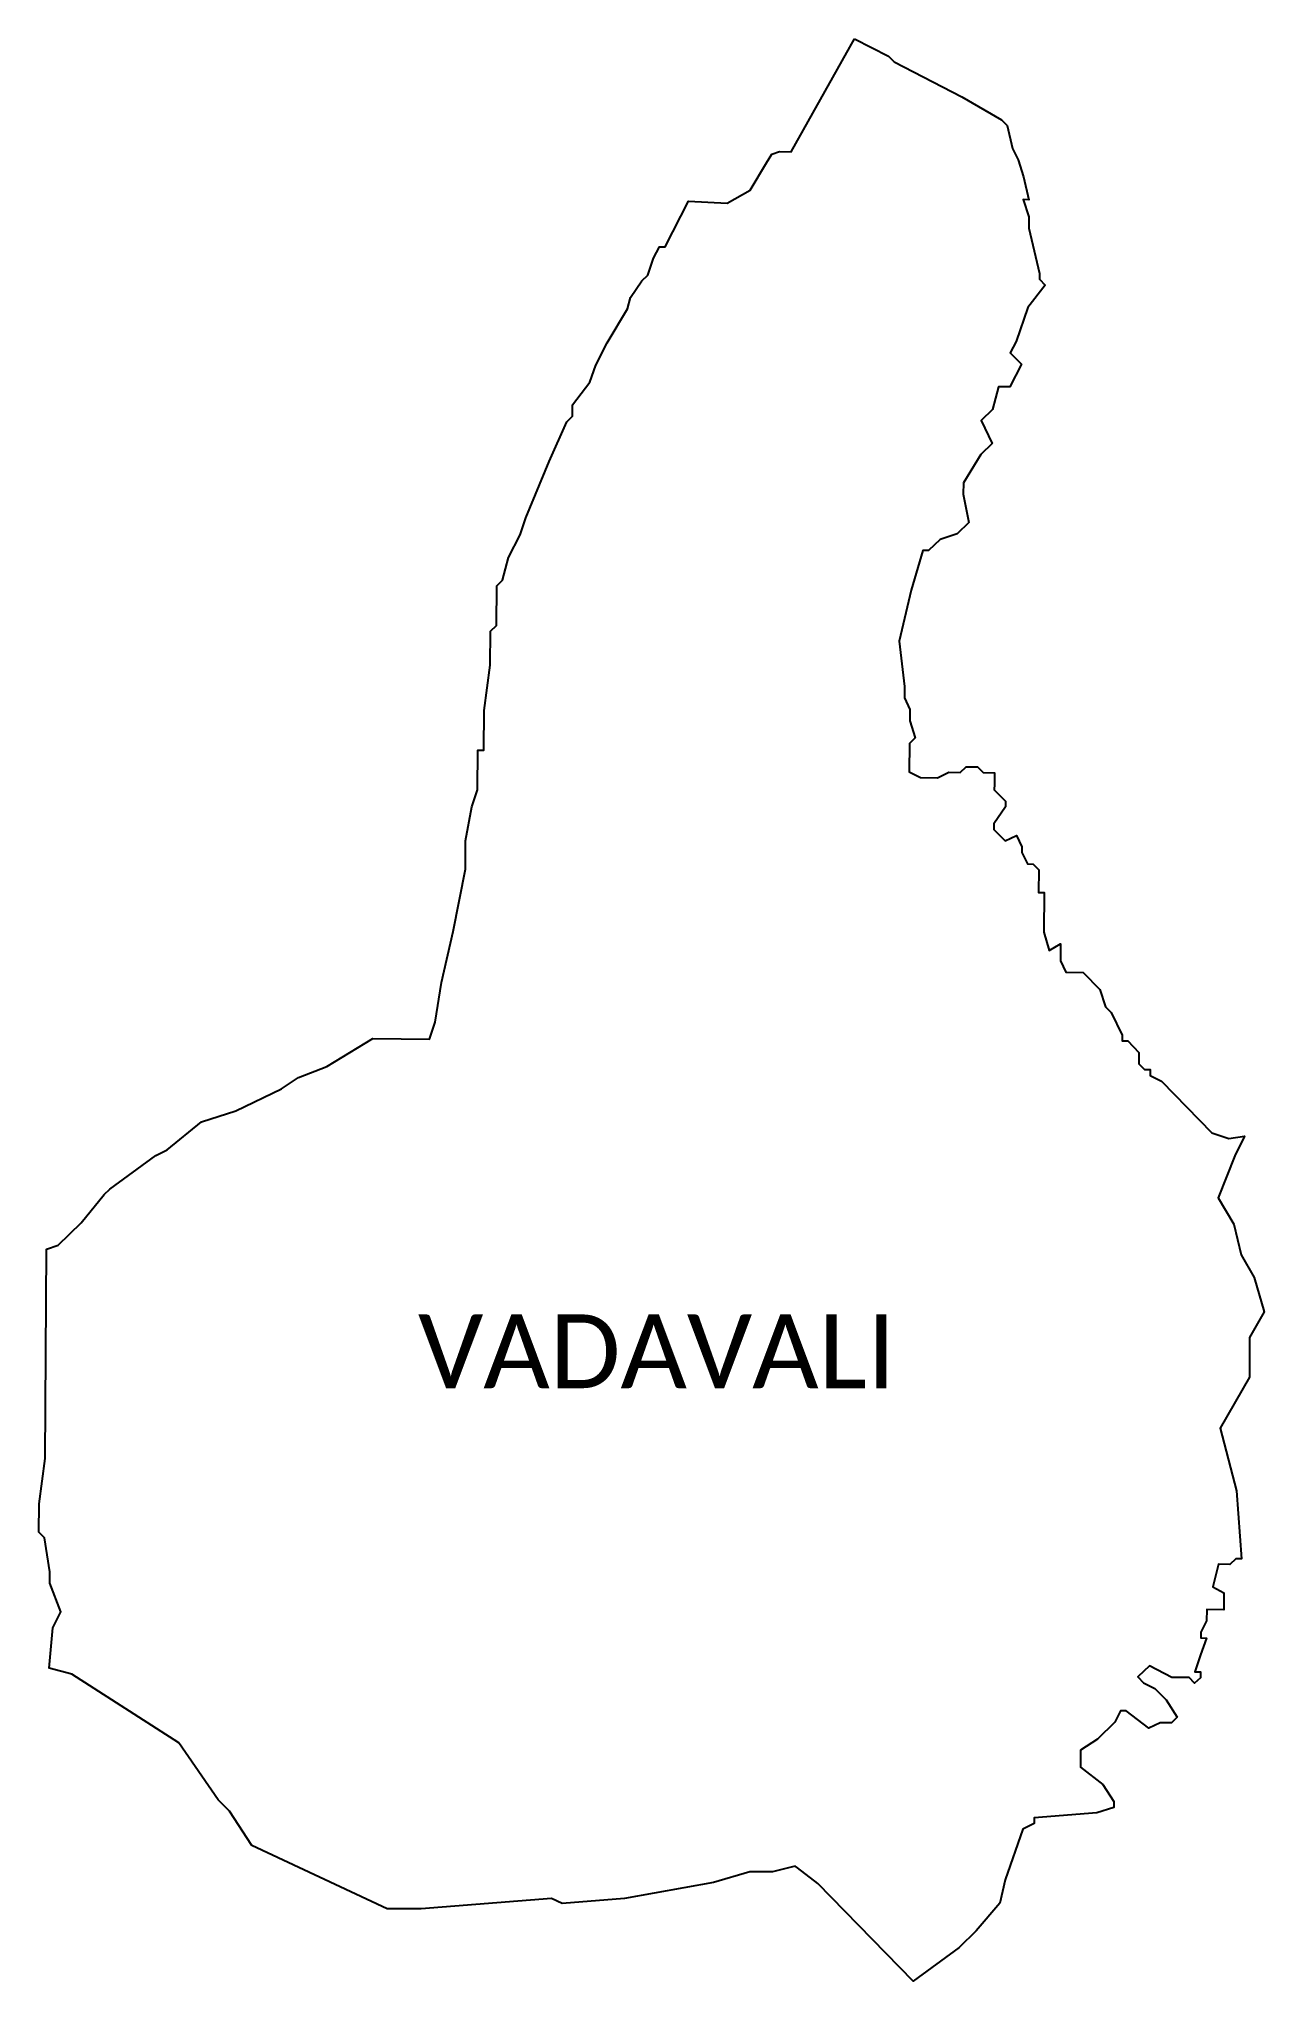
# Model space of a CAD drawing. Header units: metres. Extents: x 283995 to 289474, y 2011763 to 2016087.
# Drawn here: x 286981 to 289474, y 2012135 to 2016087 of the extents above; entities that cross this region are included whole.
import ezdxf

# ---------------------------------------------------------------- set-up
doc = ezdxf.new("R2010")
doc.units = ezdxf.units.M
doc.header["$MEASUREMENT"] = 0
doc.layers.add('VILLAGE NAME', color=250, linetype='Continuous')
doc.styles.get("Standard").update_dxf_attribs({"font": 'simplex.shx'})

msp = doc.modelspace()

# ---------------------------------------------------------------- texts
at = {"layer": 'VILLAGE NAME', "insert": (287752.4, 2013491.4), "char_height": 150, "attachment_point": 1}
msp.add_mtext_dynamic_manual_height_columns('{\\fCalibri|b0|i0|c0|p34;VADAVALI}', width=1877.914, gutter_width=1, heights=[0], dxfattribs=at)

# ---------------------------------------------------------------- linework, layer by layer
at = {"color": 6, "flags": 128}
msp.add_lwpolyline([(288640.7, 2016086.7), (288709.6, 2016051.3), (288721.1, 2016039.7), (288858.9, 2015968.9), (288939.3, 2015921.8), (288950.7, 2015910.2), (288961.7, 2015863.8), (288973.1, 2015840.6), (288984.2, 2015805.8), (288995.3, 2015759.5), (288983.7, 2015759.6), (288994.9, 2015724.9), (288994.9, 2015701.7), (289016.6, 2015609.1), (289016.6, 2015597.6), (289028, 2015585.9), (288992.9, 2015540), (288969.1, 2015471), (288957.3, 2015448), (288980.1, 2015424.7), (288956.5, 2015378.7), (288933.4, 2015379), (288921.4, 2015332.9), (288898, 2015310.1), (288920.6, 2015263.6), (288897.3, 2015240.8), (288862, 2015183.4), (288861.7, 2015160.3), (288872.7, 2015102.4), (288849.3, 2015079.5), (288814.6, 2015068.4), (288791.2, 2015045.5), (288779.7, 2015045.6), (288755.7, 2014965.1), (288731.5, 2014861.3), (288742, 2014768.8), (288741.8, 2014745.7), (288753.1, 2014722.5), (288752.8, 2014699.4), (288764, 2014664.6), (288752.3, 2014653.2), (288751.7, 2014595.5), (288774.7, 2014583.7), (288809.3, 2014583.3), (288832.6, 2014594.6), (288855.7, 2014594.3), (288867.3, 2014605.7), (288890.4, 2014605.5), (288901.9, 2014593.8), (288925, 2014593.6), (288925, 2014570.5), (288924.6, 2014558.9), (288947.4, 2014535.6), (288947.3, 2014524), (288923.9, 2014489.6), (288923.7, 2014478.1), (288946.6, 2014454.8), (288969.8, 2014466), (288981.1, 2014442.8), (288981, 2014431.3), (288992.3, 2014408), (289003.8, 2014407.9), (289015.2, 2014396.3), (289014.7, 2014350), (289026.3, 2014349.9), (289025.4, 2014269.1), (289036.7, 2014231.9), (289059.8, 2014245.6), (289059.5, 2014211), (289070.7, 2014187.7), (289105.4, 2014187.3), (289139.7, 2014152.3), (289150.9, 2014117.6), (289162.3, 2014105.9), (289184.9, 2014059.4), (289184.8, 2014047.9), (289196.3, 2014047.8), (289219.2, 2014024.4), (289219.2, 2014001.3), (289230.3, 2013989.6), (289241.9, 2013989.5), (289241.8, 2013977.9), (289264.7, 2013966.2), (289367.6, 2013861.1), (289402.1, 2013849.2), (289434, 2013854.1), (289414, 2013814.3), (289380.5, 2013728.8), (289412.5, 2013675.2), (289427.4, 2013612.8), (289453.7, 2013566.6), (289473.9, 2013497), (289443.9, 2013444.4), (289443.9, 2013363.6), (289384.2, 2013260.3), (289417.5, 2013132.8), (289427.5, 2012994.1), (289416, 2012994.2), (289404.3, 2012982.8), (289381.2, 2012983.1), (289369.2, 2012937), (289392.1, 2012925.2), (289391.8, 2012890.5), (289357.1, 2012890.9), (289356.9, 2012867.8), (289345.1, 2012844.8), (289344.9, 2012833.3), (289356.5, 2012833.1), (289344.6, 2012798.6), (289332.6, 2012764.1), (289344.1, 2012764), (289344.1, 2012752.4), (289332.4, 2012741), (289321, 2012752.7), (289286.3, 2012753), (289240.4, 2012776.6), (289217, 2012753.8), (289228.5, 2012742.1), (289251.4, 2012730.3), (289274.3, 2012707), (289297, 2012672.1), (289285.3, 2012660.6), (289262.2, 2012660.6), (289239, 2012649.6), (289193.2, 2012684.7), (289181.6, 2012684.9), (289169.8, 2012661.9), (289134.8, 2012627.6), (289099.9, 2012604.9), (289099.9, 2012570.3), (289145.4, 2012535.1), (289168.1, 2012500.2), (289168, 2012488.6), (289133.2, 2012477.5), (289006, 2012467.3), (289005.9, 2012455.7), (288982.7, 2012444.5), (288946.9, 2012340.9), (288936.1, 2012293.7), (288888, 2012237.5), (288853, 2012203.3), (288759.9, 2012135), (288565.6, 2012333.4), (288524.2, 2012365.2), (288519.8, 2012368.6), (288473.5, 2012357.5), (288427.3, 2012357.5), (288353.2, 2012335.7), (288172.5, 2012303), (288045.4, 2012292.8), (288024, 2012302.9), (287758.8, 2012281.9), (287689.6, 2012282.4), (287414, 2012411.2), (287368.4, 2012480.7), (287345.5, 2012503.9), (287265.7, 2012619.8), (287047.8, 2012759.7), (287001.8, 2012771.6), (287009.1, 2012854.1), (287025.7, 2012886.7), (287003.1, 2012944.5), (287003.2, 2012967.5), (286992.2, 2013036.8), (286980.8, 2013048.4), (286981.2, 2013106), (286993.4, 2013198.1), (286996.6, 2013624.5), (287020.2, 2013632.2), (287066.9, 2013677.9), (287113.7, 2013735.2), (287125.4, 2013746.6), (287218.6, 2013815), (287241.8, 2013826.2), (287311.7, 2013883.2), (287381.3, 2013905.6), (287474.2, 2013950.8), (287509, 2013973.5), (287567, 2013996), (287660.1, 2014052.7), (287775.5, 2014051.5), (287787.5, 2014086), (287799.9, 2014166.8), (287824.1, 2014270.5), (287848.6, 2014397.2), (287849.2, 2014455), (287861.5, 2014524.2), (287873.4, 2014558.7), (287874.3, 2014639.6), (287885.9, 2014639.4), (287886.7, 2014720.3), (287899.3, 2014812.6), (287900, 2014881.9), (287911.7, 2014893.3), (287912.5, 2014974.1), (287924.2, 2014985.6), (287936.3, 2015031.6), (287959.9, 2015077.6), (287971.8, 2015112.1), (288019.3, 2015227.1), (288054.8, 2015307.6), (288066.4, 2015319), (288066.7, 2015342.1), (288101.8, 2015387.9), (288113.8, 2015422.5), (288137.3, 2015468.4), (288178.5, 2015537.3), (288184.6, 2015560.3), (288208, 2015594.7), (288219.7, 2015606.1), (288231.6, 2015640.7), (288243.4, 2015663.6), (288255, 2015663.5), (288302.7, 2015756.5), (288381, 2015752.5), (288427.9, 2015778.7), (288461.1, 2015834.6), (288472.3, 2015852.3), (288488.1, 2015857.4), (288511.2, 2015857.1), (288640.7, 2016086.7)], dxfattribs=at)

msp.set_redraw_order([(e.dxf.handle, doc.entitydb.next_handle()) for e in msp.query("TEXT MTEXT ATTDEF DIMENSION ARC_DIMENSION")])  # texts and dimensions are drawn at this point

doc.saveas('drawing.dxf')
